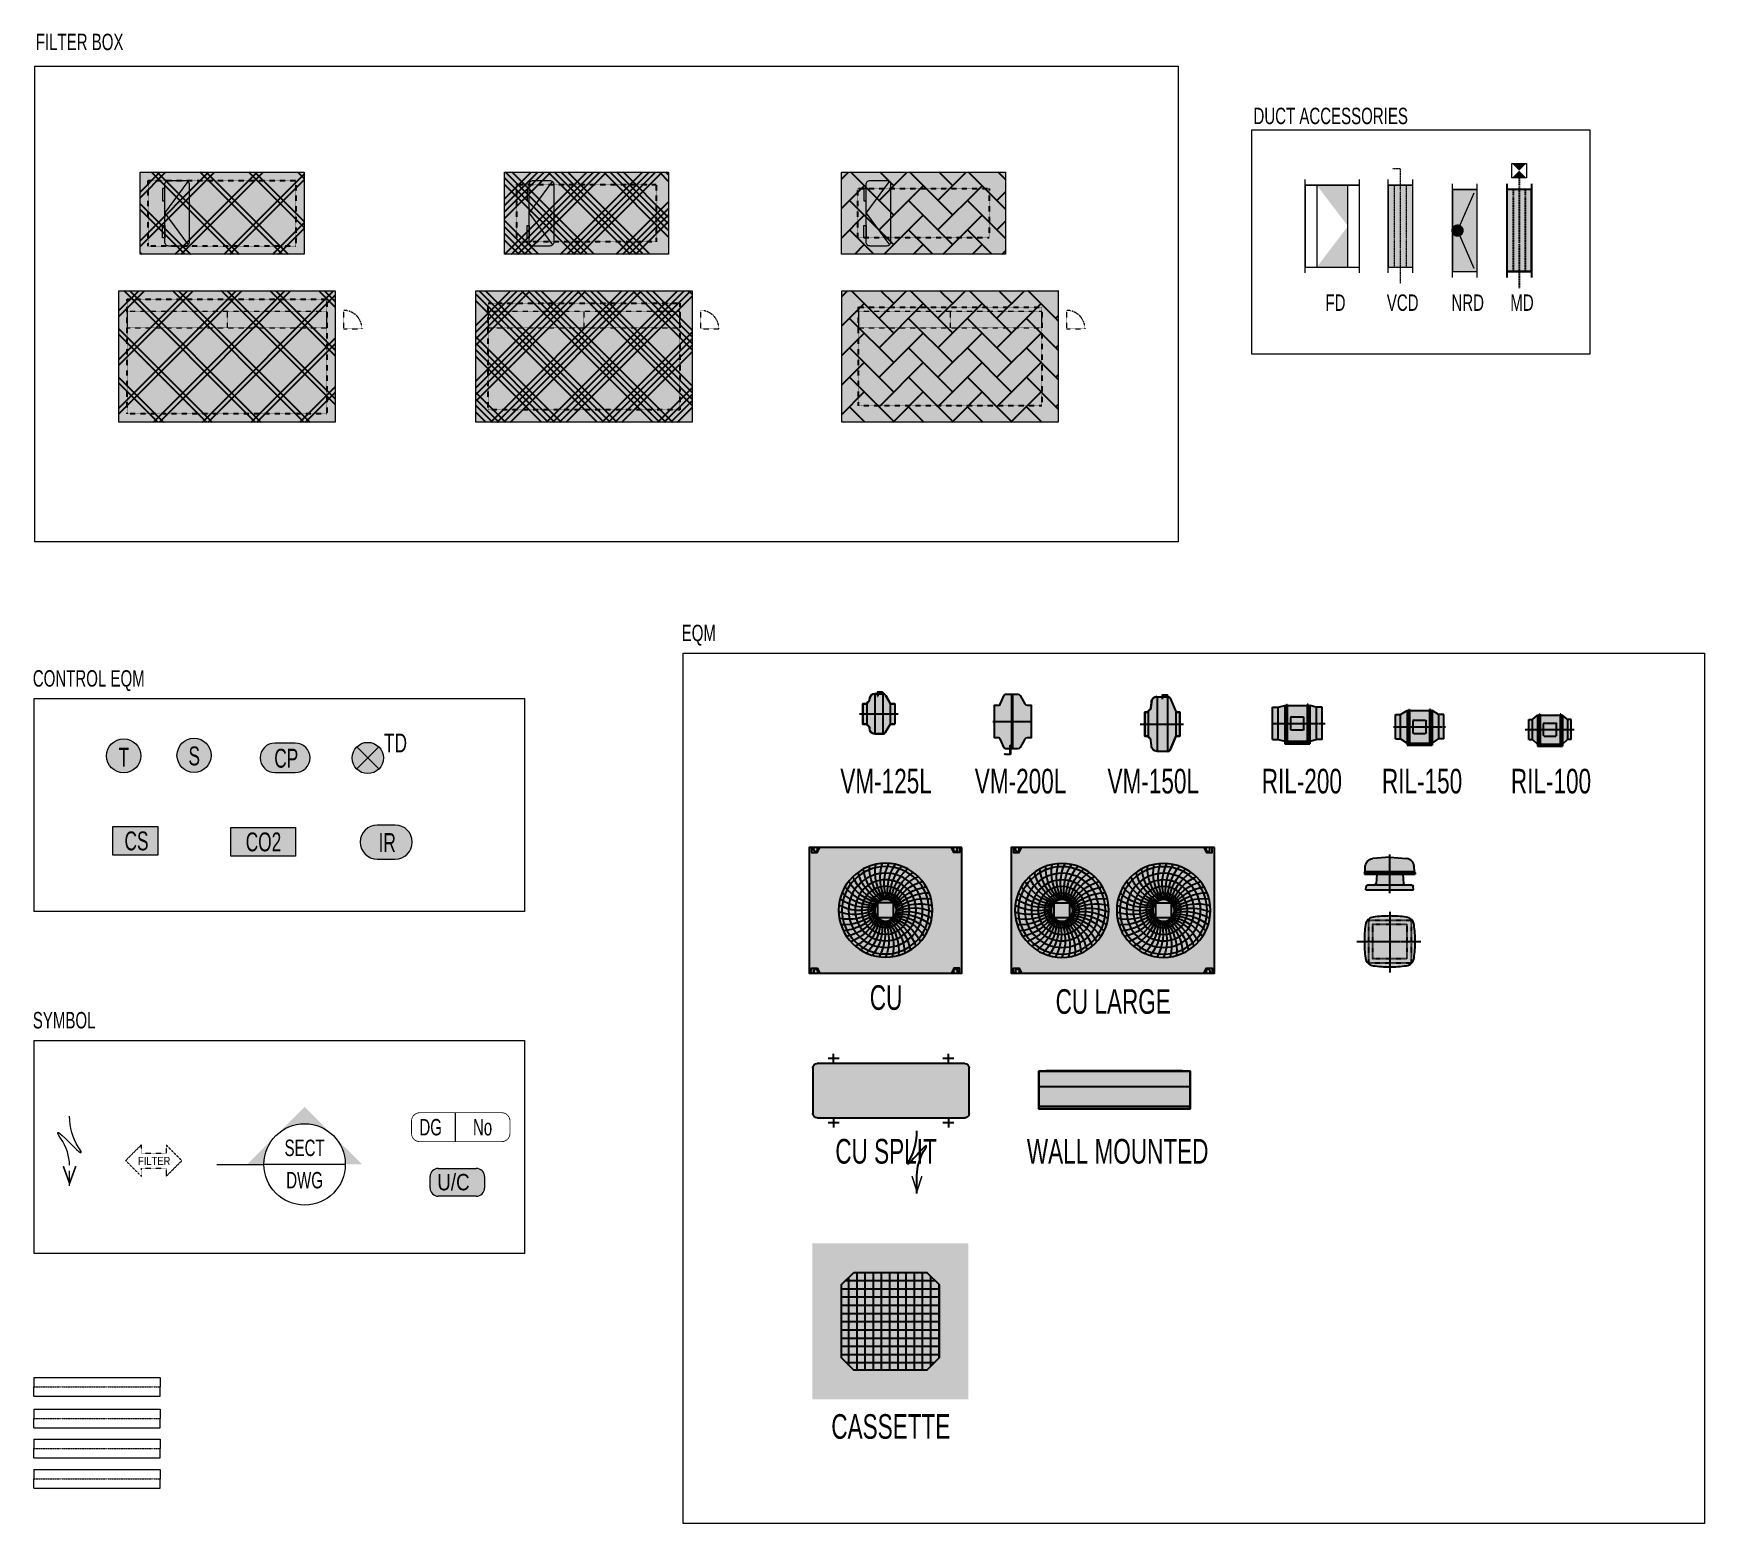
# Model space of a CAD drawing. Header units: millimetres. Extents: x 124879 to 135067, y 131669 to 140751.
import ezdxf
from ezdxf.enums import TextEntityAlignment as Align

# ---------------------------------------------------------------- set-up
doc = ezdxf.new("R2010")
doc.units = ezdxf.units.MM
for name, pattern in [('Center', [15, 10, -1.5, 2, -1.5]), ('Dashed', [3, 1.5, -1.5]), ('Flex', [0.4, 0, -0.4]), ('HD', [3.3, 1.8, -1.5]), ('Ins', [1, 0.5, -0.5]), ('SCEN', [9, 6, -1, 1, -1]), ('Vsdd', [3.55, 1.5, -0.85, 0.35, -0.85])]:
    doc.linetypes.add(name, pattern=pattern)
doc.layers.get('0').update_dxf_attribs({"lineweight": 0})
for name, color, linetype, lineweight in [('Hvac-Accessories', 4, 'Continuous', 0), ('Hvac-AirArrow', 1, 'HD', 0), ('Hvac-DoorUC', 1, 'Continuous', 0), ('Hvac-FireDamper', 3, 'Continuous', 0), ('Hvac-GrilleTag', 1, 'Continuous', 0), ('Hvac-SectionArrow', 3, 'Continuous', 0), ('Hvac-Text', 3, 'Continuous', 0), ('Hvac-Tundish', 7, 'SCEN', 0), ('Hvac-VolumeDamper', 4, 'Continuous', 0), ('Hvacduct-Filter', 1, 'Ins', 0), ('Hvacduct-ra', 210, 'Continuous', 18), ('Hvacduct-ra-Shading', 223, 'Continuous', 0), ('Hvacduct-sa', 160, 'Continuous', 25), ('Hvacduct-sa-Shading', 163, 'Continuous', 18), ('Hvacelec', 7, 'Continuous', 0), ('Hvacequip', 4, 'Continuous', 25), ('Hvacequip-Shading', 253, 'Continuous', 0), ('HvacequipControls', 3, 'Continuous', 0), ('HvacequipTag', 7, 'Continuous', 0), ('HvacText', 3, 'Continuous', 0)]:
    doc.layers.add(name, color=color, linetype=linetype, lineweight=lineweight)
doc.layers.add('Hvacins', color=118, linetype='Ins')
doc.layers.add('HvacInsulation IN', color=118, linetype='Ins')
doc.styles.add('_Arial', font='ARIALN.TTF', dxfattribs={"width": 0.8})
doc.styles.add('Arial Narrow_1', font='ARIALN.TTF', dxfattribs={"width": 0.8, "height": 250})
doc.styles.add('HVACS', font='ARIALN.TTF', dxfattribs={"width": 0.8})
doc.styles.add('ROMAND', font='romand')
doc.styles.add('ROMANS', font='romans')
pattern_1 = [(135, (0, 0), (-148.492, -148.492), []), (135, (35, 0), (-148.492, -148.492), []), (45, (0, 0), (-148.492, 148.492), []), (45, (35, 0), (-148.492, 148.492), [])]
pattern_2 = [(45, (0, 0), (0, 179.605), [381, -127]), (135, (89.8, 89.8), (-7e-14, -179.605), [381, -127])]

msp = doc.modelspace()

# ---------------------------------------------------------------- texts
at = {"layer": 'HvacequipTag', "color": 7, "linetype": 'Continuous', "style": 'HVACS', "width": 0.8}
for s, p in [('VM-125L', (130077, 136194, -990)), ('VM-200L', (130897, 136194, -990)), ('VM-150L', (131706, 136194, -990)), ('RIL-200', (132612, 136194, -990)), ('RIL-150', (133345, 136194, -990)), ('RIL-100', (134131, 136194, -990)), ('CU', (130077, 134875, -990)), ('CU LARGE', (131462, 134851, -990)), ('CU SPLIT', (130077, 133938, -990)), ('WALL MOUNTED', (131489, 133938, -990)), ('CASSETTE', (130106, 132261, -990))]:
    msp.add_text(s, height=150, dxfattribs=at).set_placement(p, align=Align.MIDDLE)
at = {"layer": 'HvacText', "char_height": 100, "attachment_point": 1, "style": 'HVACS'}
for s, width, insert in [('FILTER BOX', 786.58, (124893, 140749)), ('DUCT ACCESSORIES', 1128.06, (132317, 140298, -635)), ('FD', 298.7, (132756, 139160, -635)), ('VCD', 298.7, (133130, 139160, -635)), ('NRD', 298.7, (133524, 139160, -635)), ('MD', 298.7, (133883, 139160, -635)), ('EQM', 1538.14, (128831, 137147)), ('CONTROL EQM', 1538.14, (124875, 136870)), ('SYMBOL', 1538.14, (124875, 134787))]:
    msp.add_mtext_dynamic_manual_height_columns(s, width=width, gutter_width=500, heights=[0], dxfattribs=dict(at, insert=insert))

# ---------------------------------------------------------------- blocks, each defined once
blk = doc.blocks.new('Temp Sensor')
at = {"layer": 'HvacequipControls', "linetype": 'Continuous'}
h = blk.add_hatch(color=253, dxfattribs=at)
edge = h.paths.add_edge_path()
edge.add_arc((0, 104), 104, 0, 360)
at = {"layer": 'HvacequipControls', "color": 7, "linetype": 'Continuous'}
blk.add_circle((0, 104), 104, dxfattribs=at)
at = {"layer": 'HvacequipControls', "style": 'Arial Narrow_1', "width": 0.8}
blk.add_text('T', height=115, dxfattribs=at).set_placement((-31, 38))
blk = doc.blocks.new('Sensor')
at = {"layer": 'HvacequipControls', "linetype": 'Continuous'}
h = blk.add_hatch(color=253, dxfattribs=at)
edge = h.paths.add_edge_path()
edge.add_arc((0, 104), 104, 0, 360)
at = {"layer": 'HvacequipControls', "color": 7, "linetype": 'Continuous'}
blk.add_circle((0, 104), 104, dxfattribs=at)
at = {"layer": 'HvacequipControls', "style": 'Arial Narrow_1', "width": 0.8}
blk.add_text('S', height=115, dxfattribs=at).set_placement((-34, 43))
blk = doc.blocks.new('Control Panel')
at = {"layer": 'HvacequipControls'}
h = blk.add_hatch(color=253, dxfattribs=at)
edge = h.paths.add_edge_path()
edge.add_line((-62, 0), (62, 0))
edge.add_arc((62, 90), 90, 270, 450)
edge.add_line((62, 180), (-62, 180))
edge.add_arc((-62, 90), 90, 90, 270)
at = {"layer": 'HvacequipControls', "color": 1}
blk.add_lwpolyline([(-62, 0), (62, 0, 1), (62, 180), (-62, 180, 1)], format="xyb", close=True, dxfattribs=at)
at = {"layer": 'HvacequipControls', "style": 'Arial Narrow_1', "width": 0.8}
blk.add_text('CP', height=115, dxfattribs=at).set_placement((-66, 30))
blk = doc.blocks.new('Control Station')
at = {"layer": 'HvacequipControls', "linetype": 'Continuous'}
blk.add_hatch(color=253, dxfattribs=at).paths.add_polyline_path([(-138, 175), (138, 175), (138, 0), (-138, 0)])
at = {"layer": 'HvacequipControls', "color": 7}
blk.add_lwpolyline([(-138, 175), (138, 175), (138, 0), (-138, 0)], close=True, dxfattribs=at)
at = {"layer": 'HvacequipControls', "style": 'Arial Narrow_1', "width": 0.8}
blk.add_text('CS', height=115, dxfattribs=at).set_placement((-66, 30))
blk = doc.blocks.new('CO2 Sensor')
at = {"layer": 'HvacequipControls', "linetype": 'Continuous'}
blk.add_hatch(color=253, dxfattribs=at).paths.add_polyline_path([(-197, 175), (197, 175), (197, 0), (-197, 0)])
at = {"layer": 'HvacequipControls', "color": 7}
blk.add_lwpolyline([(-197, 175), (197, 175), (197, 0), (-197, 0)], close=True, dxfattribs=at)
at = {"layer": 'HvacequipControls', "style": 'Arial Narrow_1', "width": 0.8}
blk.add_text('CO2', height=115, dxfattribs=at).set_placement((-107, 30))
blk = doc.blocks.new('IR')
at = {"layer": 'HvacequipControls', "linetype": 'Continuous'}
blk.add_hatch(color=253, dxfattribs=at).paths.add_polyline_path([(-55, 0), (55, 0, 1), (55, 207), (-55, 207, 1)])
blk.add_lwpolyline([(-55, 0), (55, 0, 1), (55, 207), (-55, 207, 1)], format="xyb", close=True, dxfattribs=at)
at = {"layer": 'HvacequipControls', "style": 'Arial Narrow_1', "width": 0.8}
blk.add_text('IR', height=115, dxfattribs=at).set_placement((-47, 43))
blk = doc.blocks.new('Tundish')
at = {"layer": 'HvacequipControls', "linetype": 'Continuous'}
h = blk.add_hatch(color=253, dxfattribs=at)
edge = h.paths.add_edge_path()
edge.add_arc((0, 95), 95.3, 0, 360)
at = {"layer": 'HvacequipControls', "color": 1, "linetype": 'Continuous'}
for p, q in [((-67, 163), (67, 28)), ((-67, 28), (67, 163))]:
    blk.add_line(p, q, dxfattribs=at)
at = {"layer": 'HvacequipControls', "color": 7, "linetype": 'Continuous'}
blk.add_circle((0, 95), 95.3, dxfattribs=at)
at = {"layer": 'HvacequipControls', "style": 'Arial Narrow_1', "width": 0.8}
blk.add_text('TD', height=115, dxfattribs=at).set_placement((99, 129))
blk = doc.blocks.new('FD')
at = {"layer": 'Hvac-FireDamper', "linetype": 'Continuous'}
for p, q in [((-330, -285), (-330, 285)), ((-330, 250), (0, 250)), ((0, -285), (0, 285)), ((-330, -250), (0, -250))]:
    blk.add_line(p, q, dxfattribs=at)
for points in [[(-330, -250), (0, -250), (0, 250), (-330, 250)], [(-260, -250), (-70, -250), (-70, 250), (-260, 250)]]:
    blk.add_lwpolyline(points, close=True, dxfattribs=at)
blk.add_point((-330, 0), dxfattribs=at)
for points in [[(-260, 250), (-70, 250), (-70, 0)], [(-260, -250), (-70, -250), (-70, 0)]]:
    blk.add_solid(points, dxfattribs=at)
blk = doc.blocks.new('*U54')
at = {"layer": 'Hvac-SectionArrow'}
h = blk.add_hatch(color=256, dxfattribs=at)
h.paths.add_polyline_path([(175, 175, 0.198912), (0, 248, 0.198912), (-175, 175), (0, 351)])
h.paths.add_polyline_path([(351, 0), (248, 0, 0.198912), (175, 175)])
h.paths.add_polyline_path([(-175, 175, 0.198912), (-248, 0), (-351, 0)])
at = {"layer": 'Hvac-SectionArrow', "color": 4}
blk.add_line((-535, 0), (-248, 0), dxfattribs=at)
blk.add_circle((0, 0), 248, dxfattribs=at)
at = {"layer": 'Hvac-Text', "color": 1}
blk.add_line((248, 0), (-248, 0), dxfattribs=at)
at = {"style": 'HVACS', "width": 0.8}
for tag, p in [('SECT', (0, 101)), ('DWG', (0, -96))]:
    blk.add_attdef(tag, text='', height=100, dxfattribs=at).set_placement(p, align=Align.MIDDLE_CENTER)
blk = doc.blocks.new('*U44')
at = {"color": 8, "linetype": 'Vsdd'}
for p, q in [((75, 100), (25, 100)), ((75, -600), (75, 100)), ((38, -500), (38, 0)), ((112, -500), (112, 0))]:
    blk.add_line(p, q, dxfattribs=at)
blk.add_point((0, -250))
at = {"layer": 'Hvac-Accessories', "color": 4, "linetype": 'Continuous'}
for p, q in [((0, -535), (0, 35)), ((0, 0), (150, 0)), ((150, -535), (150, 35)), ((0, -500), (150, -500))]:
    blk.add_line(p, q, dxfattribs=at)
at = {"layer": 'Hvac-Accessories', "color": 4, "linetype": 'Continuous', "flags": 128}
blk.add_lwpolyline([(0, -500), (150, -500), (150, 0), (0, 0)], close=True, dxfattribs=at)
at = {"layer": 'Hvac-Accessories', "color": 253, "linetype": 'Continuous'}
blk.add_solid([(0, -500), (150, -500), (0, 0), (150, 0)], dxfattribs=at)
blk = doc.blocks.new('*U51')
at = {"layer": 'Hvac-Accessories', "color": 4, "linetype": 'Continuous'}
for p, q in [((0, -285), (0, 285)), ((0, 250), (150, 250)), ((150, -285), (150, 285)), ((0, -250), (150, -250))]:
    blk.add_line(p, q, dxfattribs=at)
at = {"layer": 'Hvac-Accessories', "color": 4, "linetype": 'Continuous', "flags": 128}
blk.add_lwpolyline([(0, -250), (150, -250), (150, 250), (0, 250)], close=True, dxfattribs=at)
at = {"layer": 'Hvac-Accessories', "color": 8, "linetype": 'Continuous', "flags": 128}
blk.add_lwpolyline([(129, 229), (30, 0), (129, -229)], dxfattribs=at)
at = {"layer": 'Hvac-Accessories', "color": 8, "linetype": 'Continuous', "const_width": 37.5}
blk.add_lwpolyline([(11, 0, 1), (49, 0, 1)], format="xyb", close=True, dxfattribs=at)
at = {"layer": 'Hvac-Accessories'}
blk.add_point((0, 0), dxfattribs=at)
at = {"layer": 'Hvac-Accessories', "color": 253, "linetype": 'Continuous'}
blk.add_solid([(0, -250), (150, -250), (0, 250), (150, 250)], dxfattribs=at)
blk = doc.blocks.new('Undercut')
at = {"layer": 'Hvac-DoorUC', "linetype": 'Continuous'}
h = blk.add_hatch(color=253, dxfattribs=at)
edge = h.paths.add_edge_path()
edge.add_arc((-116, -35), 50, 180, 270)
edge.add_line((-116, -85), (116, -85))
edge.add_arc((116, -35), 50, 270, 360)
edge.add_line((166, -35), (166, 35))
edge.add_arc((116, 35), 50, 0, 90)
edge.add_line((116, 85), (-116, 85))
edge.add_arc((-116, 35), 50, 90, 180)
edge.add_line((-166, 35), (-166, -35))
at = {"layer": 'Hvac-DoorUC', "color": 1, "linetype": 'Continuous'}
for p, q in [((-166, -35), (-166, 35)), ((-116, 85), (116, 85)), ((166, 35), (166, -35)), ((116, -85), (-116, -85))]:
    blk.add_line(p, q, dxfattribs=at)
for centre, start, end in [((-116, 35), 90, 180), ((116, 35), 0, 90), ((-116, -35), 180, 270), ((116, -35), 270, 0)]:
    blk.add_arc(centre, 50, start, end, dxfattribs=at)
at = {"layer": 'Hvac-DoorUC', "style": '_Arial'}
blk.add_text('U/C', height=100, dxfattribs=at).set_placement((-122, -49))
blk = doc.blocks.new('DG Tag')
at = {"layer": 'Hvac-GrilleTag', "color": 1}
blk.add_line((0, 88), (0, -88), dxfattribs=at)
at = {"layer": 'Hvac-GrilleTag', "color": 1, "const_width": 5}
blk.add_lwpolyline([(285, 88), (-215, 88, 0.414214), (-265, 38), (-265, -38, 0.414214), (-215, -88), (285, -88, 0.414214), (335, -38), (335, 38, 0.414214)], format="xyb", close=True, dxfattribs=at)
at = {"color": 7, "style": '_Arial', "width": 0.8}
blk.add_text('DG', height=100, dxfattribs=at).set_placement((-217, -50))
blk.add_attdef('NO', text='', height=100, dxfattribs=at).set_placement((168, 0), align=Align.MIDDLE_CENTER)
at = {"color": 7, "style": '_Arial', "width": 0.8, "flags": 1}
blk.add_attdef('SIZE', text='', height=100, dxfattribs=at).set_placement((30, -207), align=Align.MIDDLE_CENTER)
blk = doc.blocks.new('A$C1FF42CEA')
at = {"layer": 'Hvacequip-Shading'}
h = blk.add_hatch(color=256, dxfattribs=at)
h.dxf.hatch_style = 1
h.paths.add_polyline_path([(148, 101, 0.337548), (101, 148, 0.032913), (0, 155, 0.032913), (-101, 148, 0.337548), (-148, 101, 0.032913), (-155, 0, 0.032913), (-148, -101, 0.337548), (-101, -148, 0.032913), (0, -155, 0.032913), (101, -148, 0.337548), (148, -101, 0.032913), (155, 0, 0.032913)])
at = {"color": 0, "linetype": 'Dashed'}
for p, q in [((-130, 130), (130, 130)), ((-130, 130), (-130, -130)), ((-105, 105), (-105, -105)), ((-105, 105), (105, 105)), ((105, 105), (105, -105)), ((130, 130), (130, -130)), ((-130, -130), (130, -130)), ((-105, -105), (105, -105))]:
    blk.add_line(p, q, dxfattribs=at)
at = {"color": 1, "linetype": 'Center'}
for p, q in [((0, 180), (0, -190)), ((-200, 0), (190, 0))]:
    blk.add_line(p, q, dxfattribs=at)
at = {"color": 0, "linetype": 'Continuous'}
for centre, radius, start, end in [((-94, 94), 54.7, 97.696, 172.304), ((2, -616), 771, 90.1556, 97.696), ((-2, -616), 771, 82.304, 89.8444), ((94, 94), 54.7, 7.696, 82.304), ((616, -2), 771, 172.304, 179.8444), ((616, 2), 771, 180.1556, 187.696), ((-616, -2), 771, 0.1556, 7.696), ((-94, -94), 54.7, 187.696, 262.304), ((94, -94), 54.7, 277.696, 352.304), ((-616, 2), 771, 352.304, 359.8444), ((2, 616), 771, 262.304, 269.8444), ((-2, 616), 771, 270.1556, 277.696)]:
    blk.add_arc(centre, radius, start, end, dxfattribs=at)
blk = doc.blocks.new('*U77')
at = {"layer": 'Hvacequip', "linetype": 'Continuous'}
blk.add_blockref('A$C1FF42CEA', (0, 0), dxfattribs=at)
at = {"layer": 'HvacText', "style": 'HVACS', "flags": 1}
for tag in ['COE', 'EQMTAG', 'BOE']:
    blk.add_attdef(tag, (0, 0), '', height=100, dxfattribs=at)
blk = doc.blocks.new('*U78')
at = {"layer": 'Hvacequip-Shading'}
h = blk.add_hatch(color=256, dxfattribs=at)
h.dxf.hatch_style = 1
edge = h.paths.add_edge_path()
edge.add_line((79, 95), (155, 95))
edge.add_line((155, 95), (155, 105))
edge.add_line((155, 105), (150, 113))
edge.add_line((150, 113), (149, 143))
edge.add_arc((99, 141), 50, 2.659, 85)
edge.add_line((103, 191), (0, 200))
edge.add_line((0, 200), (-103, 191))
edge.add_arc((-99, 141), 50, 95, 177.341)
edge.add_line((-149, 143), (-150, 113))
edge.add_line((-150, 113), (-155, 105))
edge.add_line((-155, 105), (-155, 95))
edge.add_line((-155, 95), (-79, 95))
edge.add_line((-79, 95), (-83, 40))
edge.add_arc((-93, 40), 10, 270, 357.6215, ccw=False)
edge.add_line((-93, 30), (-133, 30))
edge.add_arc((-133, 20), 10, 90, 177)
edge.add_line((-143, 21), (-145, 0))
edge.add_line((-145, 0), (-130, 0))
edge.add_line((-130, 0), (-130, 0))
edge.add_line((-130, 0), (-105, 0))
edge.add_line((-105, 0), (-105, 0))
edge.add_line((-105, 0), (105, 0))
edge.add_line((105, 0), (105, 0))
edge.add_line((105, 0), (130, 0))
edge.add_line((130, 0), (130, 0))
edge.add_line((130, 0), (145, 0))
edge.add_line((145, 0), (143, 21))
edge.add_arc((133, 20), 10, 3, 90)
edge.add_line((133, 30), (93, 30))
edge.add_arc((93, 40), 10, 182.3785, 270, ccw=False)
edge.add_line((83, 40), (79, 95))
at = {"layer": 'Hvacequip', "linetype": 'Center'}
blk.add_line((0, -20), (0, 215), dxfattribs=at)
at = {"layer": 'Hvacequip', "linetype": 'Continuous'}
for p, q in [((-155, 105), (-150, 113)), ((-155, 105), (-155, 95)), ((-155, 105), (155, 105)), ((-150, 113), (-149, 143)), ((-150, 113), (150, 113)), ((0, 200), (-103, 191)), ((0, 200), (103, 191)), ((150, 113), (149, 143)), ((155, 105), (150, 113)), ((155, 105), (155, 95)), ((-155, 95), (155, 95)), ((-145, 0), (-143, 21)), ((-145, 0), (145, 0)), ((-133, 30), (134, 30)), ((-79, 95), (-83, 40)), ((79, 95), (83, 40)), ((145, 0), (143, 21))]:
    blk.add_line(p, q, dxfattribs=at)
at = {"layer": 'Hvacequip', "linetype": 'Continuous', "extrusion": (0, 0, -1)}
for centre, radius, start, end in [((99, 141), 50, 2.659, 85), ((93, 40), 10, 182.3785, 270), ((-133, 20), 10, 90, 177)]:
    blk.add_arc(centre, radius, start, end, dxfattribs=at)
at = {"layer": 'Hvacequip', "linetype": 'Continuous'}
for centre, radius, start, end in [((99, 141), 50, 2.659, 85), ((-133, 20), 10, 90, 177), ((93, 40), 10, 182.3785, 270)]:
    blk.add_arc(centre, radius, start, end, dxfattribs=at)
at = {"layer": 'HvacText', "style": 'HVACS', "flags": 1}
for tag in ['COE', 'EQMTAG', 'BOE']:
    blk.add_attdef(tag, (0, 0), '', height=100, dxfattribs=at)
blk = doc.blocks.new('RIL-200')
at = {"layer": 'Hvacequip-Shading'}
h = blk.add_hatch(color=256, dxfattribs=at)
h.dxf.hatch_style = 1
h.paths.add_polyline_path([(143, 99), (108, 99), (69, 108), (59, 108), (59, 114), (53, 114), (53, 108), (-69, 108), (-69, 114), (-74, 114), (-74, 108), (-84, 108), (-124, 99), (-159, 99), (-159, -99), (-124, -99), (-84, -108), (-84, -124), (69, -124), (69, -108), (108, -99), (143, -99)])
h.paths.add_polyline_path([(53, -108), (53, -114), (59, -114), (59, -108), (63, -108), (63, -118), (-79, -118), (-79, -108), (-74, -108), (-74, -114), (-69, -114), (-69, -108)], flags=16)
at = {"layer": 'Hvacequip', "linetype": 'Continuous'}
for p, q in [((-124, 99), (-84, 108)), ((-84, 108), (-74, 108)), ((-84, 108), (-84, -124)), ((-74, 114), (-74, -114)), ((-74, 114), (-69, 114)), ((-69, 114), (-69, -114)), ((-69, 108), (53, 108)), ((59, 114), (53, 114)), ((53, 114), (53, -114)), ((59, 114), (59, -114)), ((59, 108), (69, 108)), ((108, 99), (69, 108)), ((69, 108), (69, -124)), ((-159, 99), (-124, 99)), ((-124, -99), (-124, 99)), ((-48, -35), (-48, 35)), ((-43, 40), (27, 40)), ((32, -35), (32, 35)), ((143, 99), (108, 99)), ((108, 99), (108, -99)), ((143, -99), (143, 99)), ((-159, -99), (-124, -99)), ((-124, -99), (-84, -108)), ((-84, -40), (-79, -40)), ((-79, -40), (-79, -118)), ((-43, -40), (27, -40)), ((69, -40), (63, -40)), ((63, -40), (63, -118)), ((69, -108), (108, -99)), ((143, -99), (108, -99)), ((-84, -124), (69, -124)), ((-79, -108), (-74, -108)), ((-79, -118), (63, -118)), ((-74, -114), (-69, -114)), ((-69, -108), (53, -108)), ((59, -114), (53, -114)), ((59, -108), (63, -108))]:
    blk.add_line(p, q, dxfattribs=at)
at = {"layer": 'Hvacequip', "linetype": 'Center'}
blk.add_line((-163, 0), (163, 0), dxfattribs=at)
at = {"layer": 'Hvacequip'}
blk.add_lwpolyline([(-159, -99), (-159, 99)], dxfattribs=at)
at = {"layer": 'Hvacequip', "linetype": 'Continuous'}
blk.add_arc((-43, 35), 5, 90, 180, dxfattribs=at)
at = {"layer": 'Hvacequip', "linetype": 'Continuous', "extrusion": (0, 0, -1)}
for centre, start, end in [((-27, 35), 90, 180), ((43, -35), 270, 0), ((-27, -35), 180, 270)]:
    blk.add_arc(centre, 5, start, end, dxfattribs=at)
at = {"layer": 'HvacText', "style": 'HVACS', "flags": 1}
for tag in ['COE', 'EQMTAG', 'BOE']:
    blk.add_attdef(tag, (0, 0), '', height=100, dxfattribs=at)
blk = doc.blocks.new('RIL-150')
at = {"layer": 'Hvacequip-Shading'}
h = blk.add_hatch(color=256, dxfattribs=at)
h.dxf.hatch_style = 1
h.paths.add_polyline_path([(148, 77), (116, 77), (76, 103), (66, 103), (66, 109), (61, 109), (61, 103), (-61, 103), (-61, 109), (-66, 109), (-66, 103), (-76, 103), (-116, 77), (-148, 77), (-148, -70), (-116, -70), (-76, -97), (-76, -109), (76, -109), (76, -97), (116, -70), (148, -70)])
h.paths.add_polyline_path([(61, -97), (61, -102), (66, -102), (66, -97), (71, -97), (71, -103), (-71, -103), (-71, -97), (-66, -97), (-66, -102), (-61, -102), (-61, -97)], flags=16)
at = {"layer": 'Hvacequip', "linetype": 'Continuous'}
for p, q in [((-116, 77), (-76, 103)), ((-76, 103), (-66, 103)), ((-76, 103), (-76, -109)), ((-66, 109), (-66, -102)), ((-66, 109), (-61, 109)), ((-61, 109), (-61, -102)), ((-61, 103), (61, 103)), ((66, 109), (61, 109)), ((61, 109), (61, -102)), ((66, 109), (66, -102)), ((66, 103), (76, 103)), ((116, 77), (76, 103)), ((76, 103), (76, -109)), ((-148, -70), (-148, 77)), ((-148, 77), (-116, 77)), ((-116, -70), (-116, 77)), ((-40, -32), (-40, 38)), ((-35, 43), (35, 43)), ((40, -32), (40, 38)), ((148, 77), (116, 77)), ((116, 77), (116, -70)), ((148, -70), (148, 77)), ((-148, -70), (-116, -70)), ((-116, -70), (-76, -97)), ((-76, -37), (-71, -37)), ((-71, -37), (-71, -103)), ((-71, -97), (-66, -97)), ((-61, -97), (61, -97)), ((-35, -37), (35, -37)), ((66, -97), (71, -97)), ((71, -37), (71, -103)), ((76, -37), (71, -37)), ((76, -97), (116, -70)), ((148, -70), (116, -70)), ((-76, -109), (76, -109)), ((-71, -103), (71, -103)), ((-66, -102), (-61, -102)), ((66, -102), (61, -102))]:
    blk.add_line(p, q, dxfattribs=at)
at = {"layer": 'Hvacequip', "linetype": 'Center'}
blk.add_line((-160, 3), (158, 3), dxfattribs=at)
at = {"layer": 'Hvacequip', "linetype": 'Continuous'}
blk.add_arc((-35, 38), 5, 90, 180, dxfattribs=at)
at = {"layer": 'Hvacequip', "linetype": 'Continuous', "extrusion": (0, 0, -1)}
for centre, start, end in [((-35, 38), 90, 180), ((35, -32), 270, 0), ((-35, -32), 180, 270)]:
    blk.add_arc(centre, 5, start, end, dxfattribs=at)
at = {"layer": 'HvacText', "style": 'HVACS', "flags": 1}
for tag in ['COE', 'EQMTAG', 'BOE']:
    blk.add_attdef(tag, (0, 0), '', height=100, dxfattribs=at)
blk = doc.blocks.new('RIL-100')
at = {"layer": 'Hvacequip-Shading'}
h = blk.add_hatch(color=256, dxfattribs=at)
h.dxf.hatch_style = 1
h.paths.add_polyline_path([(129, 65), (106, 65), (76, 91), (66, 91), (66, 97), (61, 97), (61, 91), (-61, 91), (-61, 97), (-67, 97), (-67, 91), (-76, 91), (-106, 65), (-129, 65), (-129, -58), (-106, -58), (-76, -85), (-76, -97), (76, -97), (76, -85), (106, -58), (129, -58)])
h.paths.add_polyline_path([(61, -85), (61, -90), (66, -90), (66, -85), (71, -85), (71, -91), (-71, -91), (-71, -85), (-67, -85), (-67, -90), (-61, -90), (-61, -85)], flags=16)
at = {"layer": 'Hvacequip', "linetype": 'Center'}
blk.add_line((-152, 3), (148, 3), dxfattribs=at)
at = {"layer": 'Hvacequip', "linetype": 'Continuous'}
for p, q in [((-129, 65), (-106, 65)), ((-129, -58), (-129, 65)), ((-106, 65), (-76, 91)), ((-106, -58), (-106, 65)), ((-76, 91), (-67, 91)), ((-76, 91), (-76, -97)), ((-67, 97), (-67, -90)), ((-67, 97), (-61, 97)), ((-61, 97), (-61, -90)), ((-61, 91), (61, 91)), ((-40, -32), (-40, 38)), ((-35, 43), (35, 43)), ((40, -32), (40, 38)), ((66, 97), (61, 97)), ((61, 97), (61, -90)), ((66, 97), (66, -90)), ((66, 91), (76, 91)), ((76, 91), (76, -97)), ((106, 65), (76, 91)), ((106, 65), (106, -58)), ((129, 65), (106, 65)), ((129, -58), (129, 65)), ((-129, -58), (-106, -58)), ((-106, -58), (-76, -85)), ((-76, -37), (-71, -37)), ((-76, -97), (76, -97)), ((-71, -37), (-71, -91)), ((-71, -85), (-67, -85)), ((-71, -91), (71, -91)), ((-67, -90), (-61, -90)), ((-61, -85), (61, -85)), ((-35, -37), (35, -37)), ((66, -90), (61, -90)), ((66, -85), (71, -85)), ((76, -37), (71, -37)), ((71, -37), (71, -91)), ((76, -85), (106, -58)), ((129, -58), (106, -58))]:
    blk.add_line(p, q, dxfattribs=at)
blk.add_arc((-35, 38), 5, 90, 180, dxfattribs=at)
at = {"layer": 'Hvacequip', "linetype": 'Continuous', "extrusion": (0, 0, -1)}
for centre, start, end in [((-35, 38), 90, 180), ((35, -32), 270, 0), ((-35, -32), 180, 270)]:
    blk.add_arc(centre, 5, start, end, dxfattribs=at)
at = {"layer": 'HvacText', "style": 'HVACS', "flags": 1}
for tag in ['COE', 'EQMTAG', 'BOE']:
    blk.add_attdef(tag, (0, 0), '', height=100, dxfattribs=at)
blk = doc.blocks.new('iso77DA')
at = {"layer": 'Hvacelec', "color": 4, "linetype": 'Continuous'}
blk.add_lwpolyline([(31, -409), (31, -322), (119, -322), (119, -409)], close=True, dxfattribs=at)
blk.add_solid([(31, -409), (119, -409), (119, -322), (31, -322)], dxfattribs=at)
at = {"layer": 'Hvacelec', "color": 4, "linetype": 'Ins', "style": 'ROMAND'}
blk.add_text('a', height=0.005, dxfattribs=at).set_placement((31, -409))
at = {"layer": 'Hvacelec', "color": 4, "linetype": 'Vsdd', "style": 'ROMANS'}
blk.add_text('a', height=0.005, dxfattribs=at).set_placement((76, -409))
at = {"layer": 'Hvacelec', "color": 4, "linetype": 'Flex', "style": 'ROMANS'}
blk.add_text('a', height=0.005, dxfattribs=at).set_placement((119, -409))
blk = doc.blocks.new('MOTORISED')
blk.add_point((150, 0))
at = {"layer": 'Hvacduct-sa', "color": 8, "linetype": 'Vsdd'}
for p, q in [((75, 350), (75, -350)), ((38, 250), (38, -250)), ((112, 250), (112, -250))]:
    blk.add_line(p, q, dxfattribs=at)
at = {"layer": 'Hvacequip', "color": 4, "linetype": 'Continuous'}
for p, q in [((0, 285), (0, -285)), ((150, 250), (0, 250)), ((150, 285), (150, -285)), ((150, -250), (0, -250))]:
    blk.add_line(p, q, dxfattribs=at)
at = {"layer": 'Hvacequip', "color": 4, "linetype": 'Continuous', "flags": 128}
blk.add_lwpolyline([(150, 250), (0, 250), (0, -250), (150, -250)], close=True, dxfattribs=at)
at = {"layer": 'Hvacequip-Shading', "color": 253, "linetype": 'Continuous'}
blk.add_solid([(150, 250), (0, 250), (150, -250), (0, -250)], dxfattribs=at)
at = {"layer": 'Hvacelec', "color": 8, "linetype": 'Vsdd', "rotation": 180}
blk.add_blockref('iso77DA', (150, 0), dxfattribs=at)
blk = doc.blocks.new('AIR-FLOW')
at = {"layer": 'Hvac-AirArrow', "color": 1}
blk.add_line((0, 0), (-2.5, 0), dxfattribs=at)
blk.add_lwpolyline([(-2.5, 0), (-2.91, -0.02), (-3.32, -0.07), (-3.74, -0.15), (-4.15, -0.27), (-4.56, -0.42), (-4.97, -0.61), (-5.38, -0.83), (-5.79, -1.09), (-6.14, -1.31), (-6.37, -1.43), (-6.48, -1.45), (-6.48, -1.36), (-6.35, -1.18), (-6.11, -0.9), (-5.75, -0.51), (-5.27, -0.02), (-4.79, 0.47), (-4.43, 0.85), (-4.19, 1.14), (-4.06, 1.32), (-4.06, 1.41), (-4.16, 1.4), (-4.39, 1.28), (-4.74, 1.06), (-5.15, 0.81), (-5.58, 0.6), (-6.02, 0.42), (-6.48, 0.27), (-6.96, 0.15), (-7.46, 0.07), (-7.97, 0.02), (-8.5, 0)], dxfattribs=at)
at = {"layer": 'Hvac-AirArrow', "color": 1, "const_width": 0.2}
blk.add_lwpolyline([(-2.38, 0.76), (-0.29, 0), (-2.38, -0.76)], dxfattribs=at)
blk = doc.blocks.new('*U52')
at = {"layer": 'Hvac-AirArrow', "xscale": 50, "yscale": 50, "zscale": 50}
blk.add_blockref('AIR-FLOW', (425, 0), dxfattribs=at)
blk = doc.blocks.new('*U55')
at = {"layer": 'Hvacequip', "color": 0, "linetype": 'Center', "transparency": 16777216}
blk.add_line((115, 0), (-125, 0), dxfattribs=at)
blk = doc.blocks.new('VM-200L')
at = {"layer": 'Hvacequip-Shading', "linetype": 'Continuous'}
h = blk.add_hatch(color=256, dxfattribs=at)
h.dxf.hatch_style = 1
edge = h.paths.add_edge_path()
edge.add_arc((25, 114), 15, 270, 330.2335)
edge.add_line((38, 107), (68, 159))
edge.add_arc((81, 151), 15, 90, 150.2335, ccw=False)
edge.add_line((81, 166), (156, 166))
edge.add_arc((156, 156), 10, 23.3333, 90, ccw=False)
edge.add_line((165, 160), (189, 105))
edge.add_arc((198, 109), 10, 203.3333, 270)
edge.add_line((198, 99), (223, 99))
edge.add_line((223, 99), (223, -99))
edge.add_line((223, -99), (198, -99))
edge.add_arc((198, -109), 10, 90, 156.6667)
edge.add_line((189, -105), (165, -160))
edge.add_arc((156, -156), 10, 270, 336.6667, ccw=False)
edge.add_line((156, -166), (81, -166))
edge.add_arc((81, -151), 15, 209.7665, 270, ccw=False)
edge.add_line((68, -159), (38, -107))
edge.add_arc((25, -114), 15, 29.7665, 90)
edge.add_line((25, -99), (0, -99))
edge.add_line((0, -99), (0, 99))
edge.add_line((0, 99), (25, 99))
at = {"layer": 'Hvacequip'}
for p, q in [((115, -166), (115, 166)), ((121, -166), (121, 166)), ((127, 201), (157, 201)), ((127, 166), (127, 201)), ((127, 143), (127, 166)), ((129, 143), (127, 143)), ((156, 199), (129, 199)), ((129, 199), (129, 166)), ((129, 166), (129, 143)), ((161, 195), (156, 199)), ((157, 201), (162, 196)), ((162, 196), (161, 195))]:
    blk.add_line(p, q, dxfattribs=at)
blk.add_lwpolyline([(25, 99, 0.269041), (38, 107), (68, 159, -0.269041), (81, 166), (156, 166, -0.299381), (165, 160), (189, 105, 0.299381), (198, 99), (223, 99), (223, -99), (198, -99, 0.299381), (189, -105), (165, -160, -0.299381), (156, -166), (81, -166, -0.269041), (68, -159), (38, -107, 0.269041), (25, -99), (0, -99), (0, 99)], format="xyb", close=True, dxfattribs=at)
at = {"layer": 'Hvacequip', "linetype": 'Center'}
blk.add_blockref('*U55', (118, 0), dxfattribs=at)
at = {"layer": 'HvacText', "style": 'HVACS', "flags": 1}
for tag in ['COE', 'EQMTAG', 'BOE']:
    blk.add_attdef(tag, (0, 0), '', height=100, dxfattribs=at)
blk = doc.blocks.new('VM-150L')
at = {"layer": 'Hvacequip-Shading'}
h = blk.add_hatch(color=256, dxfattribs=at)
h.dxf.hatch_style = 1
edge = h.paths.add_edge_path()
edge.add_arc((34, -147), 20, 270, 328, ccw=False)
edge.add_line((34, -167), (-29, -167))
edge.add_arc((-29, -132), 35, 180, 270, ccw=False)
edge.add_line((-64, -132), (-67, -98))
edge.add_line((-67, -98), (-67, -97))
edge.add_line((-67, -97), (-68, -96))
edge.add_line((-68, -96), (-68, -95))
edge.add_line((-68, -95), (-69, -94))
edge.add_line((-69, -94), (-69, -93))
edge.add_line((-69, -93), (-70, -91))
edge.add_line((-70, -91), (-70, -90))
edge.add_line((-70, -90), (-71, -89))
edge.add_line((-71, -89), (-71, -88))
edge.add_line((-71, -88), (-72, -87))
edge.add_line((-72, -87), (-73, -87))
edge.add_line((-73, -87), (-74, -86))
edge.add_line((-74, -86), (-75, -85))
edge.add_line((-75, -85), (-76, -85))
edge.add_line((-76, -85), (-78, -85))
edge.add_arc((-78, -82), 3, 180, 270, ccw=False)
edge.add_line((-81, -82), (-81, -75))
edge.add_arc((-82, -75), 1.5, 0, 90)
edge.add_line((-82, -74), (-105, -74))
edge.add_line((-105, -74), (-105, 73))
edge.add_line((-105, 73), (-82, 73))
edge.add_arc((-82, 75), 1.5, 270, 360)
edge.add_line((-81, 75), (-81, 82))
edge.add_arc((-78, 82), 3, 90, 180, ccw=False)
edge.add_line((-78, 84), (-76, 85))
edge.add_line((-76, 85), (-75, 85))
edge.add_line((-75, 85), (-74, 86))
edge.add_line((-74, 86), (-73, 87))
edge.add_line((-73, 87), (-72, 87))
edge.add_line((-72, 87), (-71, 88))
edge.add_line((-71, 88), (-71, 89))
edge.add_line((-71, 89), (-70, 90))
edge.add_line((-70, 90), (-70, 91))
edge.add_line((-70, 91), (-69, 93))
edge.add_line((-69, 93), (-69, 94))
edge.add_line((-69, 94), (-68, 95))
edge.add_line((-68, 95), (-68, 96))
edge.add_line((-68, 96), (-67, 97))
edge.add_line((-67, 97), (-67, 98))
edge.add_line((-67, 98), (-64, 132))
edge.add_arc((-29, 132), 35, 90, 180, ccw=False)
edge.add_line((-29, 166), (34, 166))
edge.add_arc((34, 147), 20, 32, 90, ccw=False)
edge.add_line((51, 157), (84, 77))
edge.add_arc((89, 78), 5, 195.0869, 274.7283)
edge.add_line((89, 73), (109, 73))
edge.add_line((109, 73), (109, -74))
edge.add_line((109, -74), (88, -74))
edge.add_arc((89, -78), 5, 94.7283, 150.1906)
edge.add_line((84, -76), (51, -157))
at = {"layer": 'Hvacequip'}
for p, q in [((-64, 132), (-67, 98)), ((-29, 166), (34, 166)), ((-29, 166), (-29, -167)), ((1, 175), (1, 152)), ((1, 152), (2, 152)), ((33, 176), (2, 176)), ((2, 175), (2, 152)), ((32, 175), (2, 175)), ((33, 168), (33, 175)), ((34, 168), (33, 168)), ((34, 168), (34, 175)), ((34, 166), (34, -167)), ((51, 157), (84, 77)), ((-105, 73), (-105, -74)), ((-82, 73), (-105, 73)), ((-81, 75), (-81, 82)), ((-81, -74), (-81, 73)), ((85, 73), (85, -74)), ((109, 73), (89, 73)), ((109, -74), (109, 73)), ((-105, -74), (-82, -74)), ((-81, -75), (-81, -82)), ((-64, -132), (-67, -98)), ((51, -157), (84, -76)), ((89, -74), (109, -74)), ((34, -167), (-29, -167))]:
    blk.add_line(p, q, dxfattribs=at)
at = {"layer": 'Hvacequip', "linetype": 'Center'}
blk.add_line((-133, 0), (133, 0), dxfattribs=at)
at = {"layer": 'Hvacequip', "flags": 128}
blk.add_lwpolyline([(51, -157, -0.258618), (34, -167), (-29, -167, -0.414214), (-64, -132), (-67, -98), (-67, -97), (-68, -96), (-68, -95), (-69, -94), (-69, -93), (-70, -91), (-70, -90), (-71, -89), (-71, -88), (-72, -87), (-73, -87), (-74, -86), (-75, -85), (-76, -85), (-78, -85, -0.414214), (-81, -82), (-81, -75, 0.414214), (-82, -74), (-105, -74), (-105, 73), (-82, 73, 0.414214), (-81, 75), (-81, 82, -0.414214), (-78, 84), (-76, 85), (-75, 85), (-74, 86), (-73, 87), (-72, 87), (-71, 88), (-71, 89), (-70, 90), (-70, 91), (-69, 93), (-69, 94), (-68, 95), (-68, 96), (-67, 97), (-67, 98), (-64, 132, -0.414214), (-29, 166), (34, 166, -0.258618), (51, 157), (84, 77, 0.362199), (89, 73), (109, 73), (109, -74), (88, -74, 0.246837), (84, -76)], format="xyb", close=True, dxfattribs=at)
at = {"layer": 'Hvacequip'}
for points in [[(-67, 98), (-67, 97), (-68, 96), (-68, 95), (-69, 94), (-69, 93), (-70, 91), (-70, 90), (-71, 89), (-71, 88), (-72, 87), (-73, 87), (-74, 86), (-75, 85), (-76, 85), (-78, 84)], [(-67, -98), (-67, -97), (-68, -96), (-68, -95), (-69, -94), (-69, -93), (-70, -91), (-70, -90), (-71, -89), (-71, -88), (-72, -87), (-73, -87), (-74, -86), (-75, -85), (-76, -85), (-78, -85)]]:
    blk.add_lwpolyline(points, dxfattribs=at)
for centre, radius, start, end in [((-29, 132), 35, 90, 180), ((2, 175), 1, 90, 180), ((2, 175), 0.5, 90, 180), ((32, 175), 0.5, 0, 90), ((33, 175), 1, 0, 90), ((34, 146), 20, 32, 90), ((-82, 75), 1.5, 270, 0), ((-78, 82), 3, 90, 180), ((89, 78), 5, 195.0869, 274.7283), ((-82, -75), 1.5, 0, 90), ((34, -147), 20, 270, 328)]:
    blk.add_arc(centre, radius, start, end, dxfattribs=at)
at = {"layer": 'Hvacequip', "extrusion": (0, 0, -1)}
for centre, radius, start, end in [((78, -82), 3, 270, 0), ((-89, -78), 5, 15.0869, 94.7283), ((29, -132), 35, 270, 0)]:
    blk.add_arc(centre, radius, start, end, dxfattribs=at)
at = {"layer": 'HvacText', "style": 'HVACS', "flags": 1}
for tag in ['COE', 'EQMTAG', 'BOE']:
    blk.add_attdef(tag, (0, 0), '', height=100, dxfattribs=at)
blk = doc.blocks.new('VM-125L')
at = {"layer": 'Hvacequip-Shading', "linetype": 'Continuous'}
h = blk.add_hatch(color=256, dxfattribs=at)
h.dxf.hatch_style = 1
edge = h.paths.add_edge_path()
edge.add_line((0, -62), (-24, -62))
edge.add_arc((-24, -67), 5, 90, 156.4451)
edge.add_line((-29, -65), (-56, -112))
edge.add_arc((-73, -101), 20, 270, 328, ccw=False)
edge.add_line((-73, -122), (-122, -122))
edge.add_arc((-122, -92), 30, 180, 270, ccw=False)
edge.add_line((-152, -92), (-153, -90))
edge.add_line((-153, -90), (-153, -88))
edge.add_line((-153, -88), (-153, -87))
edge.add_line((-153, -87), (-154, -85))
edge.add_line((-154, -85), (-154, -84))
edge.add_line((-154, -84), (-154, -82))
edge.add_line((-154, -82), (-155, -81))
edge.add_line((-155, -81), (-156, -79))
edge.add_line((-156, -79), (-156, -78))
edge.add_line((-156, -78), (-157, -77))
edge.add_line((-157, -77), (-158, -75))
edge.add_line((-158, -75), (-160, -74))
edge.add_line((-160, -74), (-161, -73))
edge.add_line((-161, -73), (-162, -73))
edge.add_line((-162, -73), (-164, -72))
edge.add_arc((-163, -68), 5, 180, 259.9264, ccw=False)
edge.add_line((-168, -68), (-168, -62))
edge.add_arc((-169, -62), 1, 0, 90)
edge.add_line((-169, -62), (-195, -62))
edge.add_line((-195, -62), (-195, 62))
edge.add_line((-195, 62), (-169, 62))
edge.add_arc((-169, 62), 1, 270, 360)
edge.add_line((-168, 62), (-168, 68))
edge.add_arc((-163, 67), 5, 106.6257, 180, ccw=False)
edge.add_line((-164, 72), (-162, 73))
edge.add_line((-162, 73), (-161, 73))
edge.add_line((-161, 73), (-160, 74))
edge.add_line((-160, 74), (-158, 75))
edge.add_line((-158, 75), (-157, 77))
edge.add_line((-157, 77), (-156, 78))
edge.add_line((-156, 78), (-156, 79))
edge.add_line((-156, 79), (-155, 81))
edge.add_line((-155, 81), (-154, 82))
edge.add_line((-154, 82), (-154, 84))
edge.add_line((-154, 84), (-154, 85))
edge.add_line((-154, 85), (-153, 87))
edge.add_line((-153, 87), (-153, 88))
edge.add_line((-153, 88), (-153, 90))
edge.add_line((-153, 90), (-152, 92))
edge.add_arc((-122, 91), 30, 90, 180, ccw=False)
edge.add_line((-122, 122), (-73, 122))
edge.add_arc((-72, 102), 20, 26.8487, 90, ccw=False)
edge.add_line((-55, 111), (-28, 64))
edge.add_arc((-24, 67), 5, 215.1486, 270)
edge.add_line((-24, 62), (0, 62))
edge.add_line((0, 62), (0, -62))
at = {"layer": 'Hvacequip'}
for p, q in [((-73, 122), (-122, 122)), ((-122, 122), (-122, -122)), ((-106, 130), (-106, 108)), ((-106, 108), (-104, 108)), ((-74, 132), (-104, 132)), ((-104, 130), (-104, 108)), ((-74, 130), (-104, 130)), ((-74, 124), (-74, 130)), ((-73, 124), (-74, 124)), ((-73, 124), (-73, 130)), ((-73, 122), (-73, -122)), ((-56, 112), (-28, 64)), ((-195, 62), (-195, -62)), ((-169, 62), (-195, 62)), ((-168, 68), (-168, 62)), ((-168, -62), (-168, 62)), ((-27, 62), (-27, -62)), ((0, 62), (-24, 62)), ((0, 62), (0, -62)), ((-195, -62), (-169, -62)), ((-168, -68), (-168, -62)), ((-56, -112), (-28, -64)), ((-24, -62), (0, -62)), ((-122, -122), (-73, -122))]:
    blk.add_line(p, q, dxfattribs=at)
at = {"layer": 'Hvacequip', "linetype": 'Center'}
blk.add_line((-215, 0), (21, 0), dxfattribs=at)
at = {"layer": 'Hvacequip'}
for points in [[(0, -62), (-24, -62, 0.298327), (-29, -65), (-56, -112, -0.258618), (-73, -122), (-122, -122, -0.414214), (-152, -92), (-153, -90), (-153, -88), (-153, -87), (-154, -85), (-154, -84), (-154, -82), (-155, -81), (-156, -79), (-156, -78), (-157, -77), (-158, -75), (-160, -74), (-161, -73), (-162, -73), (-164, -72, -0.363606), (-168, -68), (-168, -62, 0.414214), (-169, -62), (-195, -62), (-195, 62), (-169, 62, 0.414214), (-168, 62), (-168, 68, -0.331563), (-164, 72), (-162, 73), (-161, 73), (-160, 74), (-158, 75), (-157, 77), (-156, 78), (-156, 79), (-155, 81), (-154, 82), (-154, 84), (-154, 85), (-153, 87), (-153, 88), (-153, 90), (-152, 92, -0.414214), (-122, 122), (-73, 122, -0.282742), (-55, 111), (-28, 64, 0.244012), (-24, 62), (0, 62)], [(-104, 130, -0.414214), (-104, 130), (-104, 132, 0.414214), (-106, 130, 1.618034), (-104, 130)], [(-74, 124), (-74, 130), (-74, 130, -0.414214), (-74, 130), (-73, 130), (-73, 124)]]:
    blk.add_lwpolyline(points, format="xyb", close=True, dxfattribs=at)
for points in [[(-164, 72), (-162, 73), (-161, 73), (-160, 74), (-158, 75), (-157, 77), (-156, 78), (-156, 79), (-155, 81), (-154, 82), (-154, 84), (-154, 85), (-153, 87), (-153, 88), (-153, 90), (-152, 92)], [(-164, -72), (-162, -73), (-161, -73), (-160, -74), (-158, -75), (-157, -77), (-156, -78), (-156, -79), (-155, -81), (-154, -82), (-154, -84), (-154, -85), (-153, -87), (-153, -88), (-153, -90), (-152, -92)]]:
    blk.add_lwpolyline(points, dxfattribs=at)
for centre, radius, start, end in [((-122, 92), 30, 90, 180), ((-104, 130), 1, 90, 180), ((-104, 130), 0.5, 90, 180), ((-74, 130), 1, 0, 90), ((-74, 130), 0.5, 0, 90), ((-73, 102), 20, 26.8487, 90), ((-169, 62), 1, 270, 0), ((-163, 68), 5, 100.0736, 180), ((-24, 67), 5, 203.7001, 270), ((-169, -62), 1, 0, 90), ((-73, -102), 20, 270, 328)]:
    blk.add_arc(centre, radius, start, end, dxfattribs=at)
at = {"layer": 'Hvacequip', "extrusion": (0, 0, -1)}
for centre, radius, start, end in [((163, -68), 5, 280.0736, 0), ((122, -92), 30, 270, 0), ((24, -66), 5, 23.7001, 90)]:
    blk.add_arc(centre, radius, start, end, dxfattribs=at)
at = {"layer": 'HvacText', "style": 'HVACS', "flags": 1}
for tag in ['COE', 'EQMTAG', 'BOE']:
    blk.add_attdef(tag, (0, 0), '', height=100, dxfattribs=at)
blk = doc.blocks.new('CU LARGE')
at = {"layer": 'Hvacequip-Shading'}
h = blk.add_hatch(color=256, dxfattribs=at)
h.dxf.hatch_style = 1
h.paths.add_polyline_path([(-620, 765), (620, 765), (620, 0), (-620, 0)])
at = {"layer": 'Hvacequip'}
for p, q in [((-592, 750), (-592, 765)), ((-570, 750), (-570, 765)), ((570, 750), (570, 765)), ((592, 750), (592, 765)), ((-592, 15), (-592, 0)), ((-570, 15), (-570, 0)), ((570, 15), (570, 0)), ((592, 15), (592, 0))]:
    blk.add_line(p, q, dxfattribs=at)
for points in [[(-620, 765), (620, 765), (620, 0), (-620, 0)], [(-357, 336), (-263, 336), (-263, 429), (-357, 429)], [(263, 336), (357, 336), (357, 429), (263, 429)]]:
    blk.add_lwpolyline(points, close=True, dxfattribs=at)
for points in [[(-570, 765), (-556, 765), (-571, 735), (-606, 735), (-606, 765), (-592, 765)], [(592, 765), (606, 765), (606, 735), (571, 735), (556, 765), (570, 765)], [(-570, 0), (-556, 0), (-571, 30), (-606, 30), (-606, 0), (-592, 0)], [(592, 0), (606, 0), (606, 30), (571, 30), (556, 0), (570, 0)]]:
    blk.add_lwpolyline(points, dxfattribs=at)
for centre, radius in [((-310, 382), 286), ((-310, 382), 266), ((310, 382), 286), ((310, 382), 266), ((-310, 382), 226), ((-310, 382), 186), ((-310, 382), 146), ((310, 382), 226), ((310, 382), 186), ((310, 382), 146), ((-310, 382), 106), ((-310, 382), 66), ((310, 382), 106), ((310, 382), 66)]:
    blk.add_circle(centre, radius, dxfattribs=at)
for centre, radius, start, end in [((-581, 750), 11.2, 180, 0), ((581, 750), 11.2, 180, 0), ((-632, 373), 286, 12.1369, 57.4236), ((-630, 418), 286, 4.1369, 49.4236), ((-622, 462), 286, 356.1369, 41.4236), ((-608, 505), 286, 348.1369, 33.4236), ((-588, 545), 286, 340.1369, 25.4236), ((-563, 582), 286, 332.1369, 17.4236), ((-533, 615), 286, 324.1369, 9.4236), ((-498, 644), 286, 316.1369, 1.4236), ((-460, 668), 286, 308.1369, 353.4236), ((-419, 686), 286, 300.1369, 345.4236), ((-12, 373), 286, 12.1369, 57.4236), ((-10, 418), 286, 4.1369, 49.4236), ((-2, 462), 286, 356.1369, 41.4236), ((12, 505), 286, 348.1369, 33.4236), ((32, 545), 286, 340.1369, 25.4236), ((57, 582), 286, 332.1369, 17.4236), ((87, 615), 286, 324.1369, 9.4236), ((122, 644), 286, 316.1369, 1.4236), ((160, 668), 286, 308.1369, 353.4236), ((201, 686), 286, 300.1369, 345.4236), ((-600, 243), 286, 36.1369, 81.4236), ((-617, 284), 286, 28.1369, 73.4236), ((-628, 328), 286, 20.1369, 65.4236), ((-375, 698), 286, 292.1369, 337.4236), ((-331, 704), 286, 284.1369, 329.4236), ((-286, 704), 286, 276.1369, 321.4236), ((20, 243), 286, 36.1369, 81.4236), ((3, 284), 286, 28.1369, 73.4236), ((-8, 328), 286, 20.1369, 65.4236), ((245, 698), 286, 292.1369, 337.4236), ((289, 704), 286, 284.1369, 329.4236), ((334, 704), 286, 276.1369, 321.4236), ((-518, 137), 286, 60.1369, 105.4236), ((-551, 168), 286, 52.1369, 97.4236), ((-578, 204), 286, 44.1369, 89.4236), ((-241, 697), 286, 268.1369, 313.4236), ((-198, 685), 286, 260.1369, 305.4236), ((-157, 666), 286, 252.1369, 297.4236), ((102, 137), 286, 60.1369, 105.4236), ((69, 168), 286, 52.1369, 97.4236), ((42, 204), 286, 44.1369, 89.4236), ((379, 697), 286, 268.1369, 313.4236), ((422, 685), 286, 260.1369, 305.4236), ((463, 666), 286, 252.1369, 297.4236), ((-482, 110), 286, 68.1369, 113.4236), ((-443, 89), 286, 76.1369, 121.4236), ((-400, 73), 286, 84.1369, 129.4236), ((-356, 64), 286, 92.1369, 137.4236), ((-312, 60), 286, 100.1369, 145.4236), ((-267, 63), 286, 108.1369, 153.4236), ((-223, 72), 286, 116.1369, 161.4236), ((-180, 87), 286, 124.1369, 169.4236), ((-141, 108), 286, 132.1369, 177.4236), ((-104, 135), 286, 140.1369, 185.4236), ((-72, 166), 286, 148.1369, 193.4236), ((-44, 201), 286, 156.1369, 201.4236), ((-21, 240), 286, 164.1369, 209.4236), ((-4, 281), 286, 172.1369, 217.4236), ((7, 325), 286, 180.1369, 225.4236), ((12, 370), 286, 188.1369, 233.4236), ((11, 415), 286, 196.1369, 241.4236), ((3, 459), 286, 204.1369, 249.4236), ((-11, 502), 286, 212.1369, 257.4236), ((-30, 542), 286, 220.1369, 265.4236), ((-55, 580), 286, 228.1369, 273.4236), ((-119, 642), 286, 244.1369, 289.4236), ((-85, 613), 286, 236.1369, 281.4236), ((138, 110), 286, 68.1369, 113.4236), ((177, 89), 286, 76.1369, 121.4236), ((220, 73), 286, 84.1369, 129.4236), ((264, 64), 286, 92.1369, 137.4236), ((308, 60), 286, 100.1369, 145.4236), ((353, 63), 286, 108.1369, 153.4236), ((397, 72), 286, 116.1369, 161.4236), ((440, 87), 286, 124.1369, 169.4236), ((479, 108), 286, 132.1369, 177.4236), ((516, 135), 286, 140.1369, 185.4236), ((548, 166), 286, 148.1369, 193.4236), ((576, 201), 286, 156.1369, 201.4236), ((599, 240), 286, 164.1369, 209.4236), ((616, 281), 286, 172.1369, 217.4236), ((627, 325), 286, 180.1369, 225.4236), ((632, 370), 286, 188.1369, 233.4236), ((631, 415), 286, 196.1369, 241.4236), ((623, 459), 286, 204.1369, 249.4236), ((609, 502), 286, 212.1369, 257.4236), ((590, 542), 286, 220.1369, 265.4236), ((565, 580), 286, 228.1369, 273.4236), ((501, 642), 286, 244.1369, 289.4236), ((535, 613), 286, 236.1369, 281.4236), ((-581, 15), 11.2, 0, 180), ((581, 15), 11.2, 0, 180)]:
    blk.add_arc(centre, radius, start, end, dxfattribs=at)
at = {"layer": 'HvacText', "style": 'HVACS', "flags": 1}
for tag in ['COE', 'EQMTAG', 'BOE']:
    blk.add_attdef(tag, (0, 0), '', height=100, dxfattribs=at)
blk = doc.blocks.new('CU')
at = {"layer": 'Hvacequip-Shading'}
h = blk.add_hatch(color=256, dxfattribs=at)
h.dxf.hatch_style = 1
h.paths.add_polyline_path([(-465, 382), (465, 382), (465, -383), (-465, -383)])
at = {"layer": 'Hvacequip'}
for p, q in [((-437, 367), (-437, 382)), ((-415, 367), (-415, 382)), ((415, 367), (415, 382)), ((437, 367), (437, 382)), ((-437, -368), (-437, -383)), ((-415, -368), (-415, -383)), ((415, -368), (415, -383)), ((437, -368), (437, -383))]:
    blk.add_line(p, q, dxfattribs=at)
for points in [[(-465, 382), (465, 382), (465, -383), (-465, -383)], [(-47, -47), (47, -47), (47, 47), (-47, 47)]]:
    blk.add_lwpolyline(points, close=True, dxfattribs=at)
for points in [[(-437, 382), (-451, 382), (-451, 352), (-416, 352), (-401, 382), (-415, 382)], [(437, 382), (451, 382), (451, 352), (416, 352), (401, 382), (415, 382)], [(-437, -383), (-451, -383), (-451, -353), (-416, -353), (-401, -383), (-415, -383)], [(437, -383), (451, -383), (451, -353), (416, -353), (401, -383), (415, -383)]]:
    blk.add_lwpolyline(points, dxfattribs=at)
for radius in [286, 266, 226, 186, 146, 106, 66]:
    blk.add_circle((0, 0), radius, dxfattribs=at)
for centre, radius, start, end in [((-426, 367), 11.2, 180, 0), ((426, 367), 11.2, 180, 0), ((-318, -54), 286, 20.1369, 65.4236), ((-322, -10), 286, 12.1369, 57.4236), ((-320, 35), 286, 4.1369, 49.4236), ((-312, 80), 286, 356.1369, 41.4236), ((-298, 122), 286, 348.1369, 33.4236), ((-278, 163), 286, 340.1369, 25.4236), ((-253, 200), 286, 332.1369, 17.4236), ((-223, 233), 286, 324.1369, 9.4236), ((-188, 262), 286, 316.1369, 1.4236), ((-150, 285), 286, 308.1369, 353.4236), ((-109, 303), 286, 300.1369, 345.4236), ((-65, 316), 286, 292.1369, 337.4236), ((-268, -179), 286, 44.1369, 89.4236), ((-290, -140), 286, 36.1369, 81.4236), ((-307, -98), 286, 28.1369, 73.4236), ((-21, 322), 286, 284.1369, 329.4236), ((24, 321), 286, 276.1369, 321.4236), ((69, 315), 286, 268.1369, 313.4236), ((-172, -272), 286, 68.1369, 113.4236), ((-208, -246), 286, 60.1369, 105.4236), ((-241, -214), 286, 52.1369, 97.4236), ((112, 302), 286, 260.1369, 305.4236), ((153, 284), 286, 252.1369, 297.4236), ((191, 260), 286, 244.1369, 289.4236), ((-133, -294), 286, 76.1369, 121.4236), ((-90, -309), 286, 84.1369, 129.4236), ((-46, -319), 286, 92.1369, 137.4236), ((-2, -322), 286, 100.1369, 145.4236), ((43, -319), 286, 108.1369, 153.4236), ((87, -310), 286, 116.1369, 161.4236), ((130, -295), 286, 124.1369, 169.4236), ((169, -274), 286, 132.1369, 177.4236), ((206, -248), 286, 140.1369, 185.4236), ((238, -217), 286, 148.1369, 193.4236), ((266, -182), 286, 156.1369, 201.4236), ((289, -143), 286, 164.1369, 209.4236), ((306, -101), 286, 172.1369, 217.4236), ((317, -58), 286, 180.1369, 225.4236), ((322, -13), 286, 188.1369, 233.4236), ((321, 32), 286, 196.1369, 241.4236), ((313, 76), 286, 204.1369, 249.4236), ((299, 119), 286, 212.1369, 257.4236), ((280, 160), 286, 220.1369, 265.4236), ((255, 197), 286, 228.1369, 273.4236), ((225, 231), 286, 236.1369, 281.4236), ((-426, -368), 11.2, 360, 180), ((426, -368), 11.2, 0, 180)]:
    blk.add_arc(centre, radius, start, end, dxfattribs=at)
at = {"layer": 'HvacText', "style": 'HVACS', "flags": 1}
for tag in ['COE', 'EQMTAG', 'BOE']:
    blk.add_attdef(tag, (0, 0), '', height=100, dxfattribs=at)
blk = doc.blocks.new('Pod A estate (1)$0$673D3')
at = {"color": 252, "linetype": 'Continuous'}
for points in [[(-365, 155), (-365, 205)], [(-400, 180), (-330, 180)]]:
    blk.add_lwpolyline(points, dxfattribs=at)
blk = doc.blocks.new('Pod A estate (1)$0$673E4')
at = {"color": 252, "linetype": 'Continuous'}
for points in [[(365, 155), (365, 205)], [(330, 180), (400, 180)]]:
    blk.add_lwpolyline(points, dxfattribs=at)
blk = doc.blocks.new('Pod A estate (1)$0$6741E')
at = {"color": 1, "linetype": 'Continuous'}
blk.add_line((-165, -575, 495), (-165, -472.1, 495), dxfattribs=at)
blk.add_lwpolyline([(-165, -472.1), (-165.7, -455.1), (-167.8, -438.1), (-171.3, -421.2), (-176.2, -404.3), (-182.5, -387.4), (-190.2, -370.5), (-199.2, -353.6), (-209.7, -336.8), (-218.8, -322.3), (-223.8, -312.8), (-224.5, -308.1), (-221.1, -308.3), (-213.6, -313.4), (-201.9, -323.4), (-186, -338.2), (-165.9, -357.9), (-145.9, -377.6), (-129.9, -392.5), (-118.1, -402.5), (-110.5, -407.7), (-106.9, -408), (-107.6, -403.5), (-112.3, -394.2), (-121.2, -380), (-131.5, -363), (-140.4, -345.4), (-147.9, -327), (-154, -308), (-158.8, -288.3), (-162.3, -267.9), (-164.3, -246.8), (-165, -225)], dxfattribs=at)
at = {"color": 1, "linetype": 'Continuous', "const_width": 8.24, "elevation": 495}
blk.add_lwpolyline([(-133.7, -476.9), (-165, -563), (-196.3, -476.9)], dxfattribs=at)
blk = doc.blocks.new('CU SPLIT')
at = {"layer": 'Hvacequip-Shading', "linetype": 'Continuous'}
h = blk.add_hatch(color=256, dxfattribs=at)
edge = h.paths.add_edge_path()
edge.add_line((-290, -374), (-290, 374))
edge.add_ellipse((-267.3, 374), major_axis=(-22.7, 0), ratio=0.927366, start_angle=270, end_angle=360, ccw=False)
edge.add_line((-267.3, 395), (-22.7, 395))
edge.add_ellipse((-22.7, 374), major_axis=(-22.7, 0), ratio=0.927366, start_angle=180, end_angle=270, ccw=False)
edge.add_line((0, 374), (0, -374))
edge.add_ellipse((-22.7, -374), major_axis=(-22.7, 0), ratio=0.927366, start_angle=90, end_angle=180, ccw=False)
edge.add_line((-22.7, -395), (-267.3, -395))
edge.add_ellipse((-267.3, -374), major_axis=(-22.7, 0), ratio=0.927366, start_angle=360, end_angle=450, ccw=False)
at = {"layer": 'Hvacequip', "linetype": 'Continuous'}
for p, q in [((-290, 374), (-290, -374)), ((-22.7, 395), (-267.3, 395)), ((0, -374), (0, 374)), ((-267.3, -395), (-22.7, -395))]:
    blk.add_line(p, q, dxfattribs=at)
at = {"layer": 'Hvacequip', "linetype": 'Continuous', "extrusion": (0, 0, -1)}
for centre, start_param, end_param in [((-267.3, 374), 0, 1.570796), ((-22.7, 374), 1.570796, 3.141593), ((-267.3, -374), -1.570796, 0), ((-22.7, -374), 3.141593, 4.712389)]:
    blk.add_ellipse(centre, major_axis=(-22.7, 0), ratio=0.927366, start_param=start_param, end_param=end_param, dxfattribs=at)
at = {"layer": 'Hvacequip', "linetype": 'Continuous', "extrusion": (0, 0, -1), "xscale": 0.8404255319148932, "yscale": 0.9062499999999999, "zscale": -1, "rotation": 270}
for name in ['Pod A estate (1)$0$673D3', 'Pod A estate (1)$0$6741E', 'Pod A estate (1)$0$673E4']:
    blk.add_blockref(name, (145, 0), dxfattribs=at)
at = {"layer": 'Hvacequip', "linetype": 'Continuous', "xscale": 0.8404255319148932, "yscale": 0.9062499999999999, "rotation": 270}
for name in ['Pod A estate (1)$0$673D3', 'Pod A estate (1)$0$673E4']:
    blk.add_blockref(name, (-145, 0), dxfattribs=at)
at = {"layer": 'HvacText', "style": 'HVACS', "flags": 1}
for tag in ['COE', 'EQMTAG', 'BOE']:
    blk.add_attdef(tag, (0, 0), '', height=100, dxfattribs=at)
blk = doc.blocks.new('Filter Removal')
at = {"color": 1}
for p, q in [((0, 0), (-96, -96)), ((96, -96), (0, 0)), ((-96, -96), (-45, -96)), ((-45, -246), (-45, -96)), ((45, -96), (96, -96)), ((45, -246), (45, -96)), ((-45, -246), (-96, -246)), ((-96, -246), (0, -342)), ((0, -342), (96, -246)), ((96, -246), (45, -246))]:
    blk.add_line(p, q, dxfattribs=at)
at = {"color": 1, "style": '_Arial'}
blk.add_text('FILTER', height=50, rotation=90, dxfattribs=at).set_placement((2, -168), align=Align.MIDDLE_CENTER)
blk = doc.blocks.new('6194B')
at = {"layer": 'Hvacequip-Shading', "color": 253}
blk.add_solid([(-475, -475), (475, -475), (-475, 475), (475, 475)], dxfattribs=at)
blk = doc.blocks.new('Cassette-g')
at = {"linetype": 'Continuous'}
h = blk.add_hatch(dxfattribs=at)
h.set_pattern_fill('_USER', color=252, scale=0.052632, double=1, pattern_type=0)
h.set_pattern_definition([(0, (5e-16, 0), (0, 0.0526316), []), (90, (5e-16, 0), (-0.0526316, 3e-18), [])])
h.paths.add_polyline_path([(-0.314, -0.235), (-0.314, 0.235), (-0.235, 0.314), (0.235, 0.314), (0.314, 0.235), (0.314, -0.235), (0.235, -0.314), (-0.235, -0.314)])
at = {"color": 252, "linetype": 'Continuous', "elevation": -0.037, "flags": 128}
blk.add_lwpolyline([(-0.314, -0.235), (-0.314, 0.235), (-0.235, 0.314), (0.235, 0.314), (0.314, 0.235), (0.314, -0.235), (0.235, -0.314), (-0.235, -0.314)], close=True, dxfattribs=at)
at = {"color": 252, "linetype": 'Continuous'}
blk.add_point((0, 0, -0.037), dxfattribs=at)
blk = doc.blocks.new('61958')
at = {"layer": 'Hvacequip'}
blk.add_blockref('Cassette-g', (0, 0, -0.963), dxfattribs=at)
blk = doc.blocks.new('CASSETTE')
at = {"layer": 'Hvacequip', "linetype": 'Continuous', "rotation": 270}
blk.add_blockref('6194B', (0, 0), dxfattribs=at)
at = {"layer": 'Hvacequip', "linetype": 'Continuous', "xscale": 950, "yscale": 950, "zscale": 35, "rotation": 270}
blk.add_blockref('61958', (0, 0), dxfattribs=at)
at = {"layer": 'HvacText', "style": 'HVACS', "flags": 1}
for tag in ['COE', 'EQMTAG', 'BOE']:
    blk.add_attdef(tag, (0, 0), '', height=100, dxfattribs=at)
blk = doc.blocks.new('WALL MOUNTED')
at = {"layer": 'Hvacequip-Shading'}
h = blk.add_hatch(color=256, dxfattribs=at)
h.dxf.hatch_style = 1
h.paths.add_polyline_path([(-460, -3), (463, -3), (463, -233), (-460, -233)])
at = {"layer": 'Hvacequip', "linetype": 'Continuous', "flags": 128}
for points in [[(416, 0), (416, -3), (-416, -3), (-416, 0), (416, 0), (-416, 0), (-416, -3), (416, -3)], [(-460, -3), (463, -3), (463, -233), (-460, -233)], [(-460, -233), (463, -233), (-460, -233)]]:
    blk.add_lwpolyline(points, close=True, dxfattribs=at)
for points in [[(-460, -215), (-460, -183), (-460, -144), (-460, -97), (463, -97), (463, -144), (463, -183), (463, -215), (463, -233), (463, -215), (463, -183), (463, -144), (463, -97), (463, -3), (-460, -3), (-460, -97), (-460, -144), (-460, -183), (-460, -215), (-460, -233), (-460, -215), (463, -215)], [(463, -97), (463, -3), (-460, -3), (-460, -97)]]:
    blk.add_lwpolyline(points, dxfattribs=at)
at = {"layer": 'HvacText', "style": 'HVACS', "flags": 1}
for tag in ['COE', 'EQMTAG', 'BOE']:
    blk.add_attdef(tag, (0, 0), '', height=100, dxfattribs=at)
blk = doc.blocks.new('*U71')
at = {"layer": 'Hvacduct-ra-Shading'}
h = blk.add_hatch(color=256, dxfattribs=at)
h.dxf.hatch_style = 1
h.paths.add_polyline_path([(-653, 0), (665, 0), (665, -800), (-653, -800)])
at = {"layer": 'HvacInsulation IN', "linetype": 'Continuous'}
h = blk.add_hatch(dxfattribs=at)
h.set_pattern_fill('INS100I', color=256, scale=40, style=0, pattern_type=2)
h.set_pattern_definition([(45, (-85328.9, 46216.6), (-169.7056, 169.7056), []), (45, (-85288.9, 46216.6), (-169.7056, 169.7056), []), (45, (-85248.9, 46216.6), (-169.7056, 169.7056), []), (45, (-85208.9, 46216.6), (-169.7056, 169.7056), []), (135, (-85328.9, 46216.6), (-169.7056, -169.7056), []), (135, (-85288.9, 46216.6), (-169.7056, -169.7056), []), (135, (-85248.9, 46216.6), (-169.7056, -169.7056), []), (135, (-85208.9, 46216.6), (-169.7056, -169.7056), [])])
h.paths.add_polyline_path([(-653, 0), (665, 0), (665, -800), (-653, -800)])
at = {"layer": 'Hvacduct-Filter'}
blk.add_line((6, -125), (6, -223), dxfattribs=at)
blk.add_lwpolyline([(590, -225), (590, -125), (-578, -125), (-578, -225)], close=True, dxfattribs=at)
blk.add_lwpolyline([(829, -232, 0.414214), (717, -119), (717, -232)], format="xyb", close=True, dxfattribs=at)
at = {"layer": 'Hvacduct-ra', "color": 210, "linetype": 'Continuous'}
blk.add_lwpolyline([(-653, 0), (665, 0), (665, -800), (-653, -800)], close=True, dxfattribs=at)
at = {"layer": 'Hvacins'}
blk.add_lwpolyline([(-578, -75), (590, -75), (590, -725), (-578, -725)], close=True, dxfattribs=at)
blk = doc.blocks.new('*U74')
at = {"layer": 'Hvacduct-ra-Shading', "linetype": 'Continuous'}
blk.add_hatch(color=223, dxfattribs=at).paths.add_polyline_path([(0, 250), (1000, 250), (1000, -250), (0, -250)])
at = {"layer": 'HvacInsulation IN', "linetype": 'Continuous'}
h = blk.add_hatch(dxfattribs=at)
h.set_pattern_fill('INS100I', color=256, scale=40, style=0)
h.set_pattern_definition([(45, (-80433.82, -29749.4), (-169.7056, 169.7056), []), (45, (-80393.82, -29749.4), (-169.7056, 169.7056), []), (45, (-80353.82, -29749.4), (-169.7056, 169.7056), []), (45, (-80313.82, -29749.4), (-169.7056, 169.7056), []), (135, (-80433.82, -29749.4), (-169.7056, -169.7056), []), (135, (-80393.82, -29749.4), (-169.7056, -169.7056), []), (135, (-80353.82, -29749.4), (-169.7056, -169.7056), []), (135, (-80313.82, -29749.4), (-169.7056, -169.7056), [])])
h.paths.add_polyline_path([(0, 250), (1000, 250), (1000, -250), (0, -250)])
at = {"layer": 'Hvacduct-ra', "color": 1}
for q in [(293, 193), (293, -193)]:
    blk.add_line((150, 0), q, dxfattribs=at)
at = {"layer": 'Hvacduct-ra', "color": 210, "linetype": 'Continuous', "flags": 128}
blk.add_lwpolyline([(0, 250), (0, 250), (0, 250), (0, 250), (1000, 250), (1000, 250), (1000, -250), (1000, -250), (0, -250), (0, -250), (0, -250), (0, -250)], close=True, dxfattribs=at)
at = {"layer": 'Hvacduct-ra', "color": 1}
for points in [[(137, 150), (137, 75), (150, 75), (150, 150), (137, 150)], [(137, -150), (137, -75), (150, -75), (150, -150), (137, -150)]]:
    blk.add_lwpolyline(points, dxfattribs=at)
at = {"layer": 'Hvacduct-ra', "color": 210, "linetype": 'Continuous', "flags": 128}
blk.add_lwpolyline([(175, 200), (275, 200, -0.414214), (300, 175), (300, -175, -0.414214), (275, -200), (175, -200, -0.414214), (150, -175), (150, 175, -0.414214)], format="xyb", close=True, dxfattribs=at)
at = {"layer": 'Hvacins', "linetype": 'Ins', "flags": 128}
blk.add_lwpolyline([(75, 175), (925, 175), (925, -175), (75, -175)], close=True, dxfattribs=at)
blk = doc.blocks.new('*U72')
at = {"layer": 'Hvacduct-ra-Shading'}
h = blk.add_hatch(color=256, dxfattribs=at)
h.dxf.hatch_style = 1
h.paths.add_polyline_path([(-653, 0), (665, 0), (665, -800), (-653, -800)])
at = {"layer": 'HvacInsulation IN', "linetype": 'Continuous'}
h = blk.add_hatch(dxfattribs=at)
h.set_pattern_fill('INS50I', color=256, style=0, pattern_type=2)
h.set_pattern_definition(pattern_1)
h.paths.add_polyline_path([(-653, 0), (665, 0), (665, -800), (-653, -800)])
at = {"layer": 'Hvacduct-Filter'}
blk.add_line((6, -125), (6, -223), dxfattribs=at)
blk.add_lwpolyline([(615, -225), (615, -125), (-603, -125), (-603, -225)], close=True, dxfattribs=at)
blk.add_lwpolyline([(829, -232, 0.414214), (717, -119), (717, -232)], format="xyb", close=True, dxfattribs=at)
at = {"layer": 'Hvacduct-ra', "color": 210, "linetype": 'Continuous'}
blk.add_lwpolyline([(-653, 0), (665, 0), (665, -800), (-653, -800)], close=True, dxfattribs=at)
at = {"layer": 'Hvacins'}
blk.add_lwpolyline([(-603, -50), (615, -50), (615, -750), (-603, -750)], close=True, dxfattribs=at)
blk = doc.blocks.new('*U73')
at = {"layer": 'Hvacduct-ra-Shading', "linetype": 'Continuous'}
blk.add_hatch(color=223, dxfattribs=at).paths.add_polyline_path([(0, 250), (1000, 250), (1000, -250), (0, -250)])
at = {"layer": 'HvacInsulation IN', "linetype": 'Continuous'}
h = blk.add_hatch(dxfattribs=at)
h.set_pattern_fill('INS50I', color=256, style=0, pattern_type=2)
h.set_pattern_definition(pattern_1)
h.paths.add_polyline_path([(0, 250), (1000, 250), (1000, -250), (0, -250)])
at = {"layer": 'Hvacduct-ra', "color": 1}
for q in [(293, 193), (293, -193)]:
    blk.add_line((150, 0), q, dxfattribs=at)
at = {"layer": 'Hvacduct-ra', "color": 210, "linetype": 'Continuous', "flags": 128}
blk.add_lwpolyline([(0, 250), (0, 250), (0, 250), (0, 250), (1000, 250), (1000, 250), (1000, -250), (1000, -250), (0, -250), (0, -250), (0, -250), (0, -250)], close=True, dxfattribs=at)
at = {"layer": 'Hvacduct-ra', "color": 1}
for points in [[(137, 150), (137, 75), (150, 75), (150, 150), (137, 150)], [(137, -150), (137, -75), (150, -75), (150, -150), (137, -150)]]:
    blk.add_lwpolyline(points, dxfattribs=at)
at = {"layer": 'Hvacduct-ra', "color": 210, "linetype": 'Continuous', "flags": 128}
blk.add_lwpolyline([(175, 200), (275, 200, -0.414214), (300, 175), (300, -175, -0.414214), (275, -200), (175, -200, -0.414214), (150, -175), (150, 175, -0.414214)], format="xyb", close=True, dxfattribs=at)
at = {"layer": 'Hvacins', "linetype": 'Ins', "flags": 128}
blk.add_lwpolyline([(50, 200), (950, 200), (950, -200), (50, -200)], close=True, dxfattribs=at)
blk = doc.blocks.new('*U70')
at = {"layer": 'Hvacduct-ra-Shading'}
h = blk.add_hatch(color=256, dxfattribs=at)
h.dxf.hatch_style = 1
h.paths.add_polyline_path([(-653, 0), (665, 0), (665, -800), (-653, -800)])
at = {"layer": 'HvacInsulation IN', "linetype": 'Continuous'}
h = blk.add_hatch(dxfattribs=at)
h.set_pattern_fill('INS100I', color=256, angle=45, style=0, pattern_type=2)
h.set_pattern_definition(pattern_2)
h.paths.add_polyline_path([(-653, 0), (665, 0), (665, -800), (-653, -800)])
at = {"layer": 'Hvacduct-Filter'}
blk.add_line((6, -125), (6, -223), dxfattribs=at)
blk.add_lwpolyline([(565, -225), (565, -125), (-553, -125), (-553, -225)], close=True, dxfattribs=at)
blk.add_lwpolyline([(829, -232, 0.414214), (717, -119), (717, -232)], format="xyb", close=True, dxfattribs=at)
at = {"layer": 'Hvacduct-ra', "color": 210, "linetype": 'Continuous'}
blk.add_lwpolyline([(-653, 0), (665, 0), (665, -800), (-653, -800)], close=True, dxfattribs=at)
at = {"layer": 'Hvacins'}
blk.add_lwpolyline([(-553, -100), (565, -100), (565, -700), (-553, -700)], close=True, dxfattribs=at)
blk = doc.blocks.new('*U75')
at = {"layer": 'Hvacduct-ra-Shading', "linetype": 'Continuous'}
blk.add_hatch(color=223, dxfattribs=at).paths.add_polyline_path([(0, 250), (1000, 250), (1000, -250), (0, -250)])
at = {"layer": 'HvacInsulation IN', "linetype": 'Continuous'}
h = blk.add_hatch(dxfattribs=at)
h.set_pattern_fill('INS100I', color=256, angle=45, style=0, pattern_type=2)
h.set_pattern_definition(pattern_2)
h.paths.add_polyline_path([(0, 250), (1000, 250), (1000, -250), (0, -250)])
at = {"layer": 'Hvacduct-ra', "color": 1}
for q in [(293, 193), (293, -193)]:
    blk.add_line((150, 0), q, dxfattribs=at)
at = {"layer": 'Hvacduct-ra', "color": 210, "linetype": 'Continuous', "flags": 128}
blk.add_lwpolyline([(0, 250), (0, 250), (0, 250), (0, 250), (1000, 250), (1000, 250), (1000, -250), (1000, -250), (0, -250), (0, -250), (0, -250), (0, -250)], close=True, dxfattribs=at)
at = {"layer": 'Hvacduct-ra', "color": 1}
for points in [[(137, 150), (137, 75), (150, 75), (150, 150), (137, 150)], [(137, -150), (137, -75), (150, -75), (150, -150), (137, -150)]]:
    blk.add_lwpolyline(points, dxfattribs=at)
at = {"layer": 'Hvacduct-ra', "color": 210, "linetype": 'Continuous', "flags": 128}
blk.add_lwpolyline([(175, 200), (275, 200, -0.414214), (300, 175), (300, -175, -0.414214), (275, -200), (175, -200, -0.414214), (150, -175), (150, 175, -0.414214)], format="xyb", close=True, dxfattribs=at)
at = {"layer": 'Hvacins', "linetype": 'Ins', "flags": 128}
blk.add_lwpolyline([(100, 150), (900, 150), (900, -150), (100, -150)], close=True, dxfattribs=at)

# ---------------------------------------------------------------- linework, layer by layer
at = {"color": 170, "linetype": 'Continuous'}
for p, q in [((124882, 132560), (124882, 132503)), ((124882, 132560), (125651, 132560)), ((125651, 132560), (125651, 132503)), ((124882, 132446), (124882, 132503)), ((125651, 132446), (125651, 132503)), ((124882, 132446), (125651, 132446)), ((124882, 132367), (124882, 132310)), ((124882, 132367), (125651, 132367)), ((125651, 132367), (125651, 132310)), ((124882, 132253), (124882, 132310)), ((124882, 132253), (125651, 132253)), ((125651, 132253), (125651, 132310))]:
    msp.add_line(p, q, dxfattribs=at)
at = {"color": 8, "linetype": 'Vsdd'}
for p, q in [((124882, 132503), (125651, 132503)), ((124882, 132310), (125651, 132310)), ((124882, 132126), (125651, 132126)), ((124882, 131941), (125651, 131941))]:
    msp.add_line(p, q, dxfattribs=at)
at = {"color": 80, "linetype": 'Continuous'}
for p, q in [((124882, 132183), (124882, 132126)), ((124882, 132183), (125651, 132183)), ((125651, 132183), (125651, 132126)), ((124882, 132069), (124882, 132126)), ((124882, 132069), (125651, 132069)), ((125651, 132069), (125651, 132126))]:
    msp.add_line(p, q, dxfattribs=at)
at = {"color": 10, "linetype": 'Continuous'}
for p, q in [((124882, 131998), (124882, 131941)), ((124882, 131998), (125651, 131998)), ((125651, 131998), (125651, 131941)), ((124882, 131884), (124882, 131941)), ((124882, 131884), (125651, 131884)), ((125651, 131884), (125651, 131941))]:
    msp.add_line(p, q, dxfattribs=at)
at = {"elevation": -635}
for points in [[(124883, 136697), (127873, 136697), (127873, 135400), (124883, 135400)], [(124883, 134613), (127873, 134613), (127873, 133316), (124883, 133316)]]:
    msp.add_lwpolyline(points, close=True, dxfattribs=at)
at = {"layer": 'HvacText'}
for points in [[(124888, 140551), (131858, 140551), (131858, 137652), (124888, 137652)], [(132308, 140164), (134368, 140164), (134368, 138796), (132308, 138796)], [(128840, 136973), (135067, 136973), (135067, 131669), (128840, 131669)]]:
    msp.add_lwpolyline(points, close=True, dxfattribs=at)

# ---------------------------------------------------------------- block references
at = {"layer": 'Hvac-Accessories'}
for name, p in [('*U44', (133139, 139826, -635)), ('MOTORISED', (133862, 139549)), ('*U51', (133531, 139549))]:
    msp.add_blockref(name, p, dxfattribs=at)
at = {"layer": 'Hvac-AirArrow', "rotation": 269.999999999999}
msp.add_blockref('*U52', (125099, 134153), dxfattribs=at)
at = {"layer": 'Hvac-DoorUC'}
msp.add_blockref('Undercut', (127463, 133749), dxfattribs=at)
at = {"layer": 'Hvac-GrilleTag'}
msp.add_blockref('DG Tag', (127449, 134085), dxfattribs=at).add_auto_attribs({'NO': 'No'})
at = {"layer": 'Hvac-SectionArrow', "color": 4}
msp.add_blockref('*U54', (126532, 133858), dxfattribs=at).add_auto_attribs({'SECT': 'SECT', 'DWG': 'DWG'})
at = {"layer": 'Hvac-Tundish', "color": 7, "linetype": 'Continuous'}
msp.add_blockref('Tundish', (126917, 136240), dxfattribs=at)
at = {"layer": 'Hvac-VolumeDamper', "color": 4, "linetype": 'Continuous'}
msp.add_blockref('FD', (132963, 139576, -635), dxfattribs=at)
at = {"layer": 'Hvacduct-Filter', "rotation": 270}
msp.add_blockref('Filter Removal', (125783, 133881), dxfattribs=at)
at = {"layer": 'Hvacduct-ra'}
for name, p in [('*U72', (126053, 139182)), ('*U71', (128229, 139182)), ('*U70', (130461, 139182))]:
    msp.add_blockref(name, p, dxfattribs=at)
at = {"layer": 'Hvacduct-sa-Shading'}
for name, p in [('*U73', (125529, 139655)), ('*U74', (127751, 139655)), ('*U75', (129805, 139655))]:
    msp.add_blockref(name, p, dxfattribs=at)
at = {"layer": 'Hvacequip'}
for name, p in [('VM-125L', (130130, 136604)), ('VM-150L', (131759, 136542)), ('*U78', (133148, 135531)), ('*U77', (133148, 135217)), ('WALL MOUNTED', (131469, 134429))]:
    msp.add_blockref(name, p, dxfattribs=at)
at = {"layer": 'Hvacequip', "rotation": 180}
msp.add_blockref('VM-200L', (130962, 136557), dxfattribs=at)
at = {"layer": 'Hvacequip', "linetype": 'Continuous'}
for name, p in [('RIL-200', (132592, 136546)), ('RIL-150', (133330, 136522)), ('RIL-100', (134125, 136505)), ('CASSETTE', (130103, 132902))]:
    msp.add_blockref(name, p, dxfattribs=at)
at = {"layer": 'Hvacequip', "xscale": -1}
for name, p in [('CU', (130074, 135407)), ('CU LARGE', (131459, 135024))]:
    msp.add_blockref(name, p, dxfattribs=at)
at = {"layer": 'Hvacequip', "xscale": 1.141621621621622, "yscale": 1.204639175257732, "rotation": 270}
msp.add_blockref('CU SPLIT', (130107, 134142, 495), dxfattribs=at)
at = {"layer": 'HvacequipControls', "color": 7, "linetype": 'Continuous'}
for name, p in [('Temp Sensor', (125429, 136244)), ('Sensor', (125858, 136247)), ('Control Panel', (126413, 136246)), ('IR', (127030, 135719)), ('Control Station', (125500, 135742)), ('CO2 Sensor', (126280, 135736))]:
    msp.add_blockref(name, p, dxfattribs=at)

msp.set_redraw_order([(e.dxf.handle, doc.entitydb.next_handle()) for e in msp.query("TEXT MTEXT ATTDEF DIMENSION ARC_DIMENSION")])  # texts and dimensions are drawn at this point

doc.saveas('drawing.dxf')
